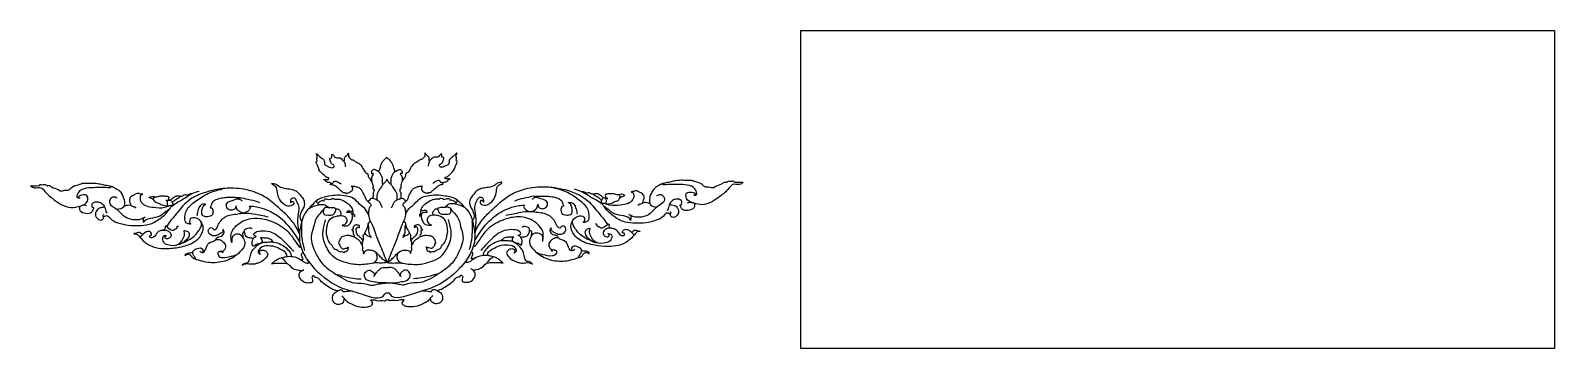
# Model space of a CAD drawing. Header units: millimetres. Extents: x 4784 to 20555, y 2992 to 6285.
import ezdxf

# ---------------------------------------------------------------- set-up
doc = ezdxf.new("R2010")
doc.units = ezdxf.units.MM
picture_1 = doc.add_image_def('image1.png', size_in_pixel=(874, 369))

msp = doc.modelspace()

# ---------------------------------------------------------------- linework, layer by layer
for p, q in [((8463.024928328283, 3829.518619715796), (8489.145357115705, 3829.640829366648)), ((8473.429644120137, 3882.645002313657), (8478.243982903847, 3882.66752716065)), ((8468.425526024359, 3672.041740105928), (8485.218537760482, 3672.120309570376)), ((8467.67761426307, 3566.897470900389), (8486.950272231894, 3566.987641885733)), ((8467.733100281417, 3496.159223939525), (8487.556700229112, 3496.251972617119))]:
    msp.add_line(p, q)
for points in [[(8275.918618337813, 4513.645495720306), (8261.58545516643, 4529.145074568107), (8247.82442554144, 4563.244375288119), (8220.302366291457, 4613.293340346954), (8204.339542101952, 4639.692811446861), (8176.81748285197, 4657.292442729431), (8141.589204760603, 4667.742249490508), (8108.012272592619, 4671.59216430056), (8105.800412255463, 4672.034174991462), (8109.462613735093, 4667.083524702732), (8115.063594868087, 4646.850493184047), (8111.754938119011, 4626.143925407494), (8092.455620969668, 4611.81908492219), (8074.810570060457, 4601.350952716508), (8057.716899808358, 4598.04521657743), (8046.688727456502, 4594.739480438351), (8041.174610213377, 4603.554768750542), (8023.529559304166, 4602.452848645498), (8009.744359397948, 4612.92100502723), (7991.547865697226, 4629.449661546572), (7957.911967984553, 4658.650290481677), (7940.818297732454, 4671.873210861941), (7912.145012336994, 4684.545183277707), (7888.985844184659, 4690.605683415317), (7892.294314530533, 4693.360471589898), (7888.985844184659, 4706.032444005665), (7876.854910518574, 4710.991024038234), (7858.106974026341, 4710.440076073737), (7852.592918917617, 4718.704392245385), (7839.91048032562, 4720.357260314922), (7832.742221111155, 4737.436888974808), (7820.059782519165, 4737.436888974808), (7815.549322223786, 4738.140581212407), (7827.622781570753, 4742.276643730027), (7855.219277830787, 4741.587287889066), (7870.052312242478, 4745.034018741775), (7869.362434009898, 4753.650821697502), (7871.08722279295, 4757.442206294643), (7860.048611862061, 4760.888937147352), (7825.897992787701, 4781.569249735461), (7769.137722186155, 4846.093212715539), (7759.425059330846, 4876.971780282263), (7741.765655375464, 4917.555024625697), (7742.648585185874, 4926.377469048181), (7747.94641258593, 4927.259725578453), (7748.829404530734, 4949.315824546644), (7750.595326285955, 4987.252347651356), (7741.765655375464, 5008.426214265321), (7757.659075441232, 4998.721537488611), (7768.254730241344, 4985.487858766857), (7801.807616396902, 4960.785014383899), (7823.881917941937, 4933.435424586169), (7830.945667097207, 4894.616669127234), (7862.732631497543, 4877.854012636486), (7876.860129808098, 4869.913824744275), (7922.774592518981, 4872.560545982997), (7924.540576408603, 4890.205434827967), (7906.881110318813, 4900.792392310996), (7888.338776553021, 4932.553192231946), (7884.806870908178, 4963.43175979867), (7901.583282918757, 4970.489715336658), (7901.583282918757, 4980.194392113368), (7904.232196618788, 5001.368258727332), (7919.242749008547, 4992.545814304845), (7936.019161019125, 4972.254204221153), (7955.444548864129, 4966.960737567664), (7988.114443074875, 4965.196248683165), (8006.656838975076, 4950.198081076916), (8032.262984030545, 4921.966258924964), (8042.858638830658, 4875.207291397764)], [(8027.32157320921, 4929.130340457468), (8032.482380593567, 4941.889450208753), (8033.519093041614, 4965.713616116587), (8044.231498377529, 4979.524715575713), (8060.472871077938, 4994.026379678216), (8072.567580389383, 5012.326100967191), (8072.567580389383, 5014.052488399582), (8074.986472544151, 5003.348881483547), (8077.751018360796, 4976.071940710932), (8095.720224429817, 4956.04583198957), (8103.371516462445, 4948.264142269949), (8117.745936874795, 4946.054523984323), (8144.283352303137, 4929.482278049916), (8191.829526467307, 4901.861868159234), (8224.448470470837, 4856.564415279354), (8247.115782720342, 4818.448239959795), (8253.197311295538, 4811.819360926867), (8270.888900869628, 4802.980815256222), (8279.181854841183, 4784.751349563579), (8281.94615212024, 4766.521883870941), (8297.97918818066, 4747.740019650908), (8302.954910856075, 4733.929814705567), (8313.269650859473, 4724.831244316571)], [(8470.75115444616, 4969.637485458363), (8453.366633072146, 4954.372776919707), (8434.401723258452, 4935.42346938921), (8417.017264018832, 4909.10496387503), (8406.481196107401, 4882.260097437469), (8401.213193218886, 4865.41628195261), (8394.364739756296, 4845.414228399295), (8386.98951085862, 4822.253960953571)], [(8470.75115444616, 4969.637485458363), (8488.277749592144, 4954.536115561483), (8507.419141501256, 4935.765095985854), (8525.049107051804, 4909.610412461856), (8535.835906355289, 4882.865309323691), (8541.261289482982, 4866.071524984266), (8548.29660624356, 4846.134429427058), (8555.888227401198, 4823.044187383079)], [(8914.540355817157, 4933.281370998874), (8909.260384889625, 4945.991631480398), (8908.000790456961, 4969.805053657168), (8897.159620951039, 4983.515310405118), (8880.783264387923, 4997.864365936862), (8868.517850512326, 5016.050113516844), (8868.501696368094, 5017.77642536884), (8866.18306585072, 5007.050653005355), (8863.67387672438, 4979.749038008924), (8845.892845547214, 4959.555664651622), (8838.314703274256, 4951.702720977318), (8823.961587996644, 4949.358695169708), (8797.580404103795, 4932.538858983272), (8750.294761055244, 4904.474759466915), (8718.101102202701, 4858.874067860356), (8695.791442810556, 4820.5474587824), (8689.772208196906, 4813.861963908425), (8672.164097149243, 4804.858261527556), (8664.042082908409, 4786.551995122709), (8661.448483318194, 4768.297461437847), (8645.591894746354, 4749.366395230214), (8640.745614689355, 4735.510236080431), (8630.516463359578, 4726.315546986517)], [(8669.841966948892, 4515.488544901761), (8684.029470036297, 4531.121563391534), (8697.47082339642, 4565.34813590153), (8724.523359807474, 4615.652439122512), (8740.23846014755, 4642.200121728745), (8767.594631309545, 4660.05651178938), (8802.723586242288, 4670.835498938448), (8836.263024024189, 4674.999431110341), (8838.470651546859, 4675.462119259208), (8834.854934597835, 4670.477417773335), (8829.443523098886, 4650.192862572955), (8832.945790393636, 4629.518161066904), (8852.378302957273, 4615.374535194292), (8870.12053373146, 4605.071969464348), (8887.244388049461, 4601.926326858371), (8898.303010011745, 4598.723928204428), (8903.734399475854, 4607.590427259137), (8921.38898877493, 4606.653663581659), (8935.075632588989, 4617.250352479324), (8953.116667790346, 4633.948553526088), (8986.477856954389, 4663.462641733317), (9003.447049406597, 4676.844932030206), (9032.000505379954, 4689.784651202312), (9055.101950352342, 4696.061590871759), (9051.767847758934, 4698.785300440156), (9054.957599141868, 4711.487676086095), (9067.041603320242, 4716.559550548991), (9085.793874364672, 4716.184054806477), (9091.23035725098, 4724.499605260528), (9103.896774402834, 4726.271073022098), (9110.90490237475, 4743.417028745083), (9123.586785735799, 4743.535700798869), (9128.090463979797, 4744.281567486688), (9115.978831258533, 4748.304475213416), (9088.389993596753, 4747.356923749191), (9073.525356834569, 4750.664708107), (9074.13457575718, 4759.287589148622), (9072.3743857587, 4763.062668575447), (9083.380261691153, 4766.612538969421), (9117.335875946039, 4787.611500193188), (9173.489898292732, 4852.66375527864), (9182.913199147553, 4883.631854279275), (9200.192084642862, 4924.378564398476), (9199.226640151897, 4933.192360832067), (9193.920789241538, 4934.025005932351), (9192.831452729826, 4956.07187696734), (9190.71062883309, 4993.990215155069), (9199.341785181427, 5015.245775741987), (9183.539869476952, 5005.392805996978), (9173.068508664703, 4992.060561028728), (9139.748240775454, 4967.044837218191), (9117.930821083468, 4939.489891223161), (9111.230615848744, 4900.606738350461), (9079.601894515326, 4883.547378889211), (9065.549312587918, 4875.475344854854), (9019.612094102366, 4877.692319630358), (9017.681080857075, 4895.319911334736), (9035.240709596135, 4906.071648397662), (9053.48503958241, 4938.004562083273), (9056.727853817283, 4968.914826532075), (9039.886133601964, 4975.815492913938), (9039.795325046805, 4985.519744824658), (9036.948399311425, 5006.667898054512), (9022.021057411075, 4997.705383205226), (9005.435252420491, 4977.257681315979), (8986.060247010313, 4971.782679261551), (8953.408293738468, 4969.712569047526), (8935.007050397518, 4954.541553235392), (8909.666197037845, 4926.071365360622), (8899.508538897793, 4879.215299307626)], [(8430.187333374517, 4690.661505910823), (8427.026494360769, 4724.349161056587), (8427.026494360769, 4753.825880463173), (8420.17810303258, 4773.827934016488), (8405.954420672308, 4801.725522300821), (8386.98951085862, 4822.253960953571), (8368.024601044926, 4832.25498773023), (8344.31846377781, 4843.835121453089), (8336.416397310633, 4845.414228399295), (8321.665939515275, 4837.518669492227), (8313.237097613011, 4823.833067899774), (8313.237097613011, 4805.410121292665), (8315.344261487779, 4800.672776278003), (8319.558713506107, 4804.883736193231), (8333.78239586638, 4798.567308408416), (8326.407166968696, 4788.566281631756), (8312.710260043517, 4750.141281471333), (8313.763873048105, 4722.770054110384), (8319.331674412002, 4707.463835296814), (8323.025750838344, 4695.336065728072), (8326.719889399086, 4685.317462964307), (8328.83078133779, 4665.807561226044), (8327.24759685016, 4645.770355698514), (8336.218996324875, 4643.66116471749), (8339.385365300135, 4630.478811746259), (8334.635811837245, 4613.605356426197), (8329.886258374347, 4607.277831835214), (8329.358488788872, 4600.423003454966), (8328.303073886716, 4562.98506299415), (8328.303073886716, 4545.057048447648)], [(8471.798616145243, 4745.758695789289), (8465.166763197718, 4731.511895587868), (8457.208465099415, 4717.927712517994), (8430.187333374517, 4690.661505910823), (8415.096006266001, 4665.57892833736), (8385.252543733353, 4622.507146639171), (8371.411422867997, 4592.627339979434), (8369.819912370891, 4574.604627851775), (8369.819912370891, 4553.40145986728), (8369.28934673746, 4528.487727815082)], [(8471.798616145243, 4745.758695789289), (8478.56348884426, 4731.574574848501), (8486.64854838508, 4718.065453836433), (8513.923632356247, 4691.05328293506), (8529.249001348868, 4666.113015958441), (8559.494188419238, 4623.322371026722), (8573.614294511195, 4593.573386560282), (8575.374377368544, 4575.566355532539), (8575.572779550683, 4554.364115812338), (8576.336444610712, 4529.456439077319)], [(8513.923632356247, 4691.05328293506), (8516.769111024272, 4724.769039839519), (8516.493291606306, 4754.244468769787), (8523.154219995358, 4774.309728377618), (8537.11623647002, 4802.339189091826), (8555.888227401198, 4823.044187383079), (8574.75872538048, 4833.22223468317), (8598.3554672326, 4845.023684387801), (8606.242411739213, 4846.676663380063), (8621.06610405284, 4838.919473049884), (8629.622635790358, 4825.313340925523), (8629.795022898308, 4806.891200865982), (8627.732279536274, 4802.134346106222), (8623.478609250593, 4806.305686217404), (8609.314653644042, 4799.856441190091), (8616.78314121778, 4789.924863710075), (8630.838998726966, 4751.629710409336), (8630.041549766898, 4724.249822484725), (8624.617215436148, 4708.892174765593), (8621.036782642113, 4696.730369950371), (8617.43655183085, 4686.677639020435), (8615.50831026527, 4667.148839388138), (8617.278917485666, 4647.127325245961), (8608.32764688619, 4644.934279467993), (8605.284766383234, 4631.722875281065), (8610.192000128489, 4614.894601171566), (8615.000553541131, 4608.611796095473), (8615.592441988474, 4601.762206259292), (8616.998124802652, 4564.335780536426), (8617.16588073469, 4546.408550869607)], [(12159.88478611866, 4710.277383157596), (12072.92332964819, 4712.050195795887), (12064.30442334776, 4714.831484310852), (12060.40535017718, 4723.380845005972), (12052.76787568867, 4723.309376537332), (12029.63868673803, 4721.571042209786), (11992.32838899153, 4715.621594708206), (11988.27084126533, 4709.98333748001), (11969.56850045034, 4712.04845819026), (11942.0493450894, 4697.976871322194), (11872.44652661055, 4668.950747089182), (11853.91284520625, 4657.036018629395), (11803.64467940807, 4662.538873343688), (11764.7620673254, 4665.16167157399), (11717.79547354295, 4701.159010790908), (11649.45470131035, 4721.425908420292), (11624.24799191014, 4731.941883491239), (11603.32061631123, 4732.343372978377), (11464.65605912052, 4729.253821864198), (11412.17014024309, 4716.218846899375), (11360.84622472882, 4706.778711453699), (11315.31515378312, 4695.610123751178)], [(4784.205914344435, 4675.768794227217), (4871.146975131043, 4678.355244577549), (4879.739479040385, 4681.217060117913), (4883.55838347441, 4689.802530915054), (4891.196192342446, 4689.802530915054), (4914.340634642205, 4688.28069702725), (4951.704969103899, 4682.680629729337), (4955.815097466235, 4677.08058660747), (4974.497295764282, 4679.320618361846), (5002.146916935497, 4665.507149649984), (5072.018291348046, 4637.133583326904), (5090.662649797072, 4625.392799763151), (5140.877123593775, 4631.365782605946), (5179.733491379695, 4634.352298203394), (5226.361194857207, 4670.787537061351), (5294.509333846676, 4691.693025363242), (5319.616539677831, 4702.444404150698), (5340.539242270985, 4703.041697599769), (5479.22663832832, 4701.249793076509), (5531.832230203414, 4688.706509765794), (5583.242231972115, 4679.747035501598), (5628.875816245332, 4669.004979873836)], [(4784.205914344435, 4675.768794227217), (4825.338824376922, 4655.980336060551), (4892.370283946773, 4655.980336060551), (4933.503193979261, 4617.925592079697), (5026.433140952089, 4534.205194003494), (5102.605254099653, 4483.972950322564), (5203.152443454434, 4450.484771751246), (5303.69957067482, 4468.751057565434), (5373.777914770581, 4517.461104717837), (5372.254441440426, 4570.737741455821), (5315.887108778428, 4579.870872274892), (5282.371378993499, 4560.082414108223), (5289.988621375458, 4552.471455641633), (5296.082390427262, 4549.427086760628), (5279.324494467597, 4549.427086760628), (5273.230725415793, 4593.570568503495), (5341.785658315799, 4649.891574122488), (5434.715605288628, 4660.546901470083), (5603.81766540902, 4659.024704941556), (5613.310186088514, 4659.8458685978), (5624.042101625731, 4668.781795390962), (5640.736247691973, 4662.824502803502), (5697.973213402984, 4630.059454012608), (5739.780033127499, 4568.056134179416), (5753.515090573688, 4529.934543425039), (5745.884489295939, 4453.691337740238), (5680.261368014806, 4430.818354276351)], [(5537.399660302867, 4355.758766148259), (5553.141222355429, 4360.405541101529), (5571.721582373444, 4367.59204068828), (5611.879230878541, 4336.450558596396), (5689.197599419662, 4293.331609427991), (5795.475071591842, 4267.481539025492), (5905.159248594791, 4265.684920172818), (6010.647862436716, 4277.662411425383), (6122.729557361163, 4335.15435976729), (6210.438537185553, 4417.940232696812), (6246.999970942801, 4464.652443746614), (6305.908041316092, 4507.333322919992), (6384.78766090198, 4551.994994081921), (6455.494183772069, 4595.3243473986), (6530.993194974792, 4621.971236176712)], [(5822.281535882033, 4474.969418795667), (5820.709528672232, 4491.421711681174), (5812.266706530187, 4518.537180627256), (5820.709528672232, 4558.90910213258), (5862.320811442958, 4587.229698733856), (5896.09228641435, 4601.088715120695), (5932.879019502529, 4592.050233530685), (5946.146391327122, 4590.242542047894), (5935.894339753715, 4586.024571078662), (5920.214724155056, 4567.947583722591), (5919.008633335223, 4537.216731810924), (5931.069852205575, 4508.293571382048), (5983.53620089242, 4467.921649876724), (6057.109729203177, 4454.665197317481), (6171.691463807547, 4454.062633489884), (6222.348707331832, 4470.934493190762), (6260.340594048567, 4476.977542219372)], [(7567.681446667226, 4178.845909909684), (7533.760378132269, 4247.844277864835), (7445.728734373646, 4361.728454463995), (7337.310732154408, 4462.650183427177), (7200.166630300519, 4567.275465404062), (7037.076321825196, 4631.161712582325), (6840.626675847336, 4651.531242069661), (6669.196501929175, 4628.384053866062), (6393.947016933802, 4501.153683216406), (6279.691052983624, 4369.200183068482), (6198.079632409383, 4262.451252833693), (6192.563154059091, 4257.340097760363), (6188.203618218991, 4260.970034707017), (6177.304871820343, 4247.902227852588), (6177.668109517152, 4237.738375390694), (6151.147718914151, 4215.595701993574), (6134.07293751937, 4213.417754331211), (6100.683154161299, 4195.540025965151), (6056.939046009007, 4143.462231109806), (6025.294369382478, 4140.672363489153), (6015.987071346535, 4150.901926450304), (6022.502173758257, 4162.061445285002), (6033.670894120747, 4163.921357032104), (6030.878698496526, 4191.820178294904), (5996.441826245777, 4202.049741256051), (5965.727922916922, 4189.960266547801), (5945.25196665289, 4176.010855916404), (5927.568143878678, 4183.450527080851), (5917.330196813855, 4191.820178294904), (5898.71566287637, 4191.820178294904), (5859.625172674852, 4181.590615333753), (5854.040843560804, 4180.660659460202), (5872.655315363889, 4177.870767663502), (5894.062044925602, 4168.571160575902), (5922.914525927903, 4137.882471692457), (5972.242963194243, 4088.594568633809), (6082.999331387087, 4036.516773778465), (6187.240597168216, 4027.217166690865), (6326.849508497762, 4041.166577322263), (6478.557789218677, 4096.03423979826), (6558.600191948266, 4184.380507130452), (6569.768912310763, 4256.917403732048), (6548.36218274905, 4307.135286840294), (6501.551804138355, 4340.964347692512), (6436.343802777235, 4333.518124818973), (6430.754502911259, 4305.594813219257), (6436.343802777235, 4285.117700317031), (6443.796140464125, 4282.325390915503), (6415.849827537473, 4283.256144598647), (6381.382757968786, 4330.725791241395), (6398.1505332979, 4418.21886165336), (6493.167885406598, 4516.881242199583), (6619.857750352596, 4595.997287702772), (6726.053702193232, 4633.228377894407), (6771.701484063429, 4646.2253247513)], [(6207.337884402141, 4466.274293181909), (6146.965949589721, 4475.755003811541), (6111.385307321376, 4492.024299684821), (6072.789344801837, 4509.498699037245), (6058.315882157411, 4532.998760841692), (6037.208702533491, 4543.242394262947), (6019.719919637879, 4550.473184370167), (6011.880111838553, 4552.883439680558), (6026.956650960092, 4562.524509274215), (6093.293447948643, 4561.319357442972), (6115.606718392395, 4569.152735553835), (6157.821077640234, 4572.76811851942), (6193.401719908579, 4569.755299381432), (6212.096655758432, 4563.729636929409), (6212.699670101145, 4543.844958090544), (6209.684349849958, 4526.973122565716)], [(6227.111884540387, 4527.157757532098), (6253.554652966712, 4548.266781498962), (6295.200296060102, 4572.098756270396), (6328.895345720674, 4570.963884211535), (6359.940238993229, 4572.855321525603), (6369.026587106171, 4581.555870312608), (6398.935663564218, 4582.312435567819), (6414.836726161069, 4582.312435567819), (6426.19464576865, 4591.391291158474), (6454.105888357009, 4594.637688795286)], [(7567.681446667226, 4178.845909909689), (7553.94598034957, 4261.710909706886), (7558.514598442453, 4386.788282376016), (7562.169530197396, 4467.129956823348), (7538.412691260659, 4518.256472530553), (7514.655852323922, 4549.297575669934), (7481.761715067027, 4540.167829497626), (7474.451913691541, 4505.474837559741), (7474.451913691541, 4499.084020074333), (7489.985264914852, 4515.517543843649), (7507.346050948436, 4505.474837559741), (7509.173485758707, 4494.519146988179), (7465.314677505776, 4465.304012424098), (7406.836328636273, 4485.389424991918), (7351.099100914973, 4558.427297666196), (7337.39368157713, 4625.44963765268), (7330.083880201644, 4653.751812105162), (7285.311385610774, 4693.922637240801), (7281.65645385583, 4697.574526039309), (7315.464277450665, 4697.574526039309), (7359.323085703596, 4670.185335874477), (7422.370052665981, 4650.099923306658), (7481.762212142217, 4640.970177134346), (7532.930759636234, 4622.71070896578), (7573.134698268615, 4582.539883830137), (7615.166009576875, 4517.71874886447), (7611.511139956332, 4456.549526873358), (7589.581735829866, 4415.465741626114), (7574.048384606554, 4337.862971689636), (7591.306077409671, 4306.888599287393)], [(8281.448042025508, 4376.323992946738), (8258.115870323832, 4422.404001549014), (8188.652035434614, 4487.561352818258), (8126.276306385102, 4545.636379092837), (8053.977216733118, 4569.716255063442), (7958.996026844667, 4578.215054727461), (7871.102942795907, 4568.299804570139), (7747.101757565331, 4525.363457094474), (7686.811134678916, 4464.897927340957), (7625.853064077979, 4394.074725746399), (7587.577031579123, 4292.089299010524), (7569.269317304112, 4100.784833287384), (7618.973543415872, 3958.889513505066), (7724.062446668751, 3818.413134349026), (8010.97083030067, 3618.02328550219), (8208.367590923153, 3557.008306699172), (8447.760929724827, 3552.682994075531), (8453.451446526837, 3561.211675335235), (8467.67761426307, 3566.897470900389)], [(7891.186772263166, 4703.228387899315), (7912.527635966304, 4704.253739604774), (7922.525806385216, 4720.600930705645), (7946.15787944867, 4723.325474643814), (7997.966535521635, 4695.171982888322)], [(8665.597729446168, 4378.121314099327), (8688.497700040525, 4424.417629026972), (8757.348803781204, 4490.222114403204), (8819.178382693568, 4548.878260055394), (8891.248987026509, 4573.633598517024), (8986.146493757453, 4583.020783643885), (9074.12850882149, 4573.928400317384), (9198.526029126408, 4532.154235871809), (9259.37980028498, 4472.25550439788), (9320.99790869499, 4402.005799975268), (9360.226563035594, 4300.382994419737), (9380.323549040302, 4109.2582127688), (9331.949241163355, 3966.904012946944), (9228.179403554837, 3825.45044639457), (8943.158667567228, 3622.384712760803), (8746.34147794618, 3559.525325138465), (8506.999092462074, 3552.96015166908), (8501.229020252575, 3561.435212270676), (8486.950272231896, 3566.987641885732)], [(9052.783005519312, 4708.663148226247), (9031.43348169264, 4709.488764414455), (9021.282785130277, 4725.741685010853), (8997.626252577873, 4728.244979748689), (8946.083302380972, 4699.607936830237)], [(9381.180917427864, 4187.330729930994), (9394.14039843344, 4270.32062737893), (9388.401606958603, 4395.349774770646), (9383.99506248258, 4475.653731988926), (9407.272460568112, 4527.000306782117), (9430.737801780138, 4558.262348336995), (9463.715927765092, 4549.440798724442), (9471.350038219427, 4514.817724867225), (9471.409838346262, 4508.427187168672), (9455.723395475366, 4524.714642886543), (9438.457341051726, 4514.509928003281), (9436.732500781116, 4503.537617402206), (9480.862760634463, 4474.734157293376), (9539.15060622404, 4495.365883858267), (9594.201964163698, 4568.922103091176), (9607.27964236557, 4636.06975315682), (9614.324294750004, 4664.439087792484), (9658.718942970032, 4705.027099241526), (9662.339543277443, 4708.713028072085), (9628.533199772544, 4708.396681666706), (9584.932597636049, 4680.598295156197), (9522.076333965448, 4659.923819139919), (9462.772203466076, 4650.238728632594), (9411.77675351426, 4631.501265766504), (9371.950461243581, 4590.956003187441), (9330.527534059845, 4525.744410873957), (9334.754616023685, 4464.612066169929), (9357.067489090576, 4423.735277266147), (9373.326304539387, 4346.28125334071), (9356.359200519017, 4315.146753380674)], [(9381.180917427864, 4187.330729930988), (9414.45486971618, 4256.643483231824), (9501.41702301958, 4371.346403313877), (9608.885934431892, 4473.278202385515), (9745.045032995742, 4579.182188053348), (9907.530405370559, 4644.591706178124), (10103.7808492153, 4666.798561585989), (10275.42011076337, 4645.256492359083), (10551.84806488752, 4520.607254958272), (10667.33374142863, 4389.728647029727), (10749.94045967476, 4283.748044205334), (10755.50452259216, 4278.688731660724), (10759.82990154527, 4282.359302718449), (10770.850448822, 4269.394049663912), (10770.58233217924, 4259.227243284452), (10797.30875505024, 4237.333695754926), (10814.40316840093, 4235.315615504913), (10847.95877536509, 4217.751104538305), (10892.18827051493, 4166.084911783033), (10923.85766708901, 4163.59127171832), (10933.06883763836, 4173.907477038925), (10926.44959865831, 4185.00554423021), (10915.26396369961, 4186.760866654487), (10917.79498236588, 4214.684593640126), (10952.1346269696, 4225.23594129248), (10982.96030923379, 4213.434391844955), (11003.565896429, 4199.677189432015), (11021.17933055866, 4207.282005873262), (11031.33851295084, 4215.747089137439), (11049.95223195316, 4215.921268965442), (11089.13673080984, 4206.057931197647), (11094.72951722336, 4205.180269694807), (11076.1419659149, 4202.216320791602), (11054.82319176831, 4192.716813888685), (11026.25913396644, 4161.759490243633), (10977.39405280585, 4112.012169167751), (10867.12983556563, 4058.900285293558), (10762.98015165499, 4048.625679464182), (10623.24682497661, 4061.268131559302), (10471.0317785407, 4114.713827956578), (10390.16620675775, 4202.307255144207), (10378.31923345412, 4274.736468219246), (10399.25512730388, 4325.152459760754), (10445.74691145261, 4359.418053444317), (10511.0217338005, 4352.582320561479), (10516.87207284753, 4324.712531600645), (10511.47462602135, 4304.184015006382), (10504.04874277834, 4301.3220948722), (10531.9851229852, 4302.514306913171), (10566.00650085178, 4350.304390456727), (10548.4207698673, 4437.636731117804), (10452.48437441592, 4535.40569636032), (10325.05975160717, 4613.332816403001), (10218.520070394, 4649.5685803827), (10172.75267199229, 4662.137823033263)], [(11409.71841091846, 4383.233584040434), (11393.93405724338, 4387.732858690963), (11375.28726518482, 4394.745183600318), (11335.42277168929, 4363.229301910564), (11258.51126053352, 4319.388757399984), (11152.48032529218, 4292.545359646163), (11042.81776152205, 4289.722483191696), (10937.22169019599, 4300.71237252224), (10824.60693876889, 4357.153033594723), (10736.12715522607, 4439.114572152468), (10699.13022683245, 4485.48262569135), (10639.82536210695, 4527.610422002188), (10560.53128785616, 4571.532045898623), (10489.42241926517, 4614.197887539563), (10413.67737323179, 4640.137150743127)], [(10718.43256812075, 4548.171299731896), (10691.79343608767, 4569.031969409692), (10649.92661577966, 4592.473214416424), (10616.24366049125, 4591.023100884045), (10585.1824278007, 4592.623962264945), (10576.01506475009, 4601.239107413051), (10546.10021836795, 4601.715774478904), (10530.19985191182, 4601.566985131961), (10518.75747692424, 4610.539164983697), (10490.81707909994, 4613.524249549049)], [(10694.32308666006, 4525.001404434269), (10668.89470594076, 4548.011091663129), (10647.5491313824, 4563.321735859403), (10623.21736243297, 4574.064797801931), (10614.42862983315, 4582.683486024195), (10607.01522085846, 4589.48515801616)], [(11123.73352997882, 4499.773322379178), (11125.15152105055, 4516.239604569723), (11133.34024883354, 4543.432887548875), (11124.52002836313, 4583.724040456276), (11082.64556596278, 4611.654032299435), (11048.74588796809, 4625.196435661122), (11012.04534022179, 4615.814129128347), (10998.79546415833, 4613.882371397169), (11009.08653527974, 4609.760515536626), (11024.93461433222, 4591.831036806345), (11026.42820693064, 4561.112815903557), (11014.63815575308, 4532.078062536884), (10962.55187196822, 4491.216970627279), (10889.10560788499, 4477.272656561516), (10774.53452792012, 4475.597955454396), (10723.72162886015, 4491.99506679651), (10685.67485942009, 4497.682353762569)], [(10738.77540102463, 4487.475530009511), (10799.05597992316, 4497.520737558199), (10834.48282951084, 4514.122256185485), (10872.91359095196, 4531.957040473319), (10887.16652528927, 4555.591504472076), (10908.17692917353, 4566.032193432393), (10925.59728650416, 4573.426312934902), (10933.41419785108, 4575.909821337573), (10918.2481054027, 4585.409394730113), (10851.92548944754, 4583.583569300058), (10829.5398974196, 4591.207814841905), (10787.29355645149, 4594.428031527179), (10751.74266342306, 4591.082409273137), (10733.10492932822, 4584.882078457267), (10732.68800620699, 4564.992627636962), (10735.86106750768, 4548.149745693064)], [(10888.32807439879, 4556.622364585971), (10886.55748499504, 4567.786733882114), (10878.51881051972, 4578.663015188235), (10861.61149712134, 4583.069907966116)], [(11265.06193947497, 4574.362517435145), (11303.09906573921, 4586.917907598934), (11332.25100932085, 4570.416454064135), (11343.31861913541, 4529.346891126371), (11266.16061040268, 4456.953101207884), (11198.10174896622, 4390.744196485692), (11106.8811094569, 4353.292252665337), (11018.31298553295, 4358.563206126624), (10975.39804907063, 4377.985716320321)], [(12159.88478611866, 4710.277383157596), (12118.93884133099, 4690.104902650735), (12051.91031636556, 4689.477676197582), (12011.13529278022, 4651.039709565566), (11918.99280234368, 4566.453413071614), (11843.29405688439, 4515.510611200546), (11743.06462486073, 4481.08305904553), (11642.35097834193, 4498.407706072358), (11571.81991282127, 4546.459883976308), (11572.84479956383, 4599.748443726633), (11629.12420400359, 4609.408614837529), (11662.8236309525, 4589.93463622643), (11655.27793927387, 4582.252734939853), (11649.21292375823, 4579.151478753174), (11665.97008606543, 4579.308285657165), (11671.6505291586, 4623.506855406703), (11602.57159091531, 4679.183913429176), (11509.54600839184, 4688.96921063605), (11340.46559496678, 4685.864759759696), (11330.96580607655, 4686.59706409666), (11320.15074516584, 4695.43217905055), (11303.51307351086, 4689.318936886646), (11246.5852025641, 4656.019745071493), (11205.36039028969, 4593.627945139496), (11191.98264532441, 4555.379501715766), (11200.32633509805, 4479.211034946926), (11266.16061040268, 4456.953101207885)], [(5294.119243550961, 4465.600824706532), (5291.202044054378, 4430.687731087437), (5339.750756747126, 4395.953011290203), (5406.280543179098, 4396.55190035846), (5438.646351640928, 4445.060706084889), (5439.245762188504, 4449.851721926756), (5433.851440066734, 4448.055078898033), (5423.662206370762, 4458.235951297924), (5429.056528492532, 4497.761662760975), (5470.412811689581, 4511.53577286622), (5518.961586516722, 4496.563908800512), (5553.125502352472, 4452.846094739896), (5572.305272918056, 4399.5462731716), (5578.898291866179, 4392.359773584853)], [(5362.52674206056, 4469.015688590025), (5350.539400990667, 4475.603299108516), (5309.115321443986, 4470.592628901842)], [(5551.641234047636, 4456.57294332153), (5523.756498090916, 4450.450586818963), (5499.182467537961, 4446.258460045356), (5463.220444328283, 4410.326010463701), (5463.23616433124, 4353.219041514778), (5480.018416975334, 4334.653939743719), (5520.17600334603, 4322.676448491151), (5539.955122324791, 4343.038193290937), (5535.759559163766, 4372.383032354097), (5547.147551820482, 4377.772913088171)], [(5680.261368014806, 4548.232910855309), (5642.108423760452, 4560.431830534169), (5613.112163758764, 4543.658318997743), (5602.429334396787, 4502.486992279635), (5680.261368014806, 4430.81835427635), (5748.936779514559, 4365.249188200523), (5840.503870578759, 4328.652453339986), (5929.018795693148, 4334.751925267443), (5971.750113141032, 4354.57514859155)], [(5753.598010257764, 4467.667719593535), (5771.861514579301, 4472.139620845956), (5792.96869420322, 4476.960131466738), (5823.121772446306, 4474.549876156347), (5838.801388044965, 4464.908830738739), (5857.496323894818, 4461.895987424701), (5878.603503518738, 4448.036971037862)], [(5951.160316882115, 4344.010185534423), (5949.691593733354, 4329.412596650342), (5954.591760979529, 4298.1524343374), (5955.345637643128, 4295.139421791024), (5961.376650951897, 4309.82791839472), (5964.392157606278, 4314.724100046649), (6049.203313328071, 4345.607623703272), (6141.553173551431, 4376.114532879623), (6162.661720132128, 4393.439427549416), (6227.055600621326, 4440.401460616255)], [(6057.144737940609, 4534.018706983259), (6058.8107826458, 4545.199155259499), (6066.747333704436, 4556.150179853743), (6083.612670752889, 4560.715084732155)], [(6207.337884402141, 4466.274293181909), (6203.010059107888, 4484.515122381534), (6203.305880981738, 4520.722961329266), (6203.305880981738, 4520.870749512469), (6197.241625769479, 4521.609666252425), (6188.515035826997, 4524.122065366842), (6185.704759092652, 4524.122065366842), (6195.170934786947, 4527.077804854816), (6209.684349849959, 4526.973122565716)], [(6209.684349849919, 4526.973122565724), (6233.035513295341, 4525.895499389208), (6246.643133089092, 4516.732704558886), (6251.81992267981, 4502.98850022538), (6258.919523383338, 4483.923969648728), (6260.340594048567, 4476.977542219372)], [(6251.437115733352, 4504.214473725831), (6276.649077075243, 4527.461091924419), (6297.85045244811, 4542.970800536448), (6322.080631236764, 4553.941069265129), (6330.788332321936, 4562.641618052134), (6338.137772168549, 4569.512360985265)], [(6947.694422467204, 4553.09076942407), (6884.772234351847, 4554.253520513241), (6825.115258066886, 4554.832246757222), (6778.77977266808, 4549.623783089522), (6716.805991045978, 4536.313272886302), (6668.153700310031, 4506.219967544108), (6647.302762947766, 4458.186390398929), (6644.985957610625, 4451.241796351373), (6654.253054690387, 4448.348189307508), (6672.787248849912, 4414.20384860953), (6664.67852337152, 4373.693615931938), (6614.288706300715, 4356.33209454898), (6566.215570298256, 4367.9064501963), (6563.319610227627, 4444.297178127774), (6588.224941396285, 4479.598947137667), (6594.596078405426, 4483.071256249466), (6568.532375635397, 4484.80741080537), (6526.251221908584, 4446.612034751608), (6509.454616218318, 4387.582852379139), (6507.137810881177, 4365.591569396416)], [(7569.810388936522, 4096.965103868893), (7529.90214262365, 4161.975789545912), (7370.226740719765, 4341.746636263102), (7256.026138519133, 4413.523437906439), (7154.719169732845, 4449.411838728105), (7123.406104394009, 4455.853353386778), (7050.649270624279, 4462.2948438694), (7046.502980041703, 4461.940858170328), (7057.676484752919, 4456.538792707917), (7055.874276508657, 4442.493403164804), (7040.375596280013, 4418.004009112203), (7016.226502882113, 4402.878216147026), (6997.483909948198, 4394.955169073051), (6956.394431860645, 4403.95861956909), (6910.979653986869, 4464.461815605842), (6909.898391174713, 4469.503754652917), (6904.852270225179, 4445.014360600315), (6894.760152594914, 4434.930506682216), (6861.23976273006, 4424.126351581341), (6823.394135213377, 4442.853529580141), (6812.941513799866, 4487.510655644994), (6910.167308853772, 4537.382603678248), (6938.767648464753, 4551.210094498114), (7008.88457802232, 4542.913600006195), (7107.601785056475, 4521.711447415728), (7152.808785499852, 4505.118458431887)], [(6918.255820003316, 4541.491639426749), (6945.008365370297, 4537.470725374267), (6974.547307213237, 4520.687906059244)], [(7666.277574919936, 4443.080177517087), (7711.036404850041, 4464.989796324462), (7765.420283225772, 4480.133503741421), (7804.647966180382, 4483.696714794798), (7832.285657546985, 4479.242688890055), (7867.947198802882, 4449.846113083553)], [(7821.022478807182, 4439.331049040321), (7788.616607748736, 4399.098992102176), (7744.039650111663, 4345.650681245279), (7712.835817046347, 4247.662062988868), (7689.655833870333, 4149.67346890851), (7736.799128591105, 3977.407157693331), (7805.260300682959, 3870.239498302151), (7942.182707001055, 3763.071838910968), (8140.072690483146, 3672.041740105928), (8265.703350328644, 3659.203702414452), (8308.531970245429, 3646.365688899026), (8357.071114240716, 3654.924372634661), (8408.465458140861, 3663.483056370293), (8468.425526024359, 3672.041740105928)], [(8220.19296961814, 4068.707523145808), (8210.996745884288, 4068.613064721543), (8205.021094325064, 4083.811289127396), (8195.24275540997, 4100.095114805699), (8165.90780079909, 4125.063629783323), (8147.437605070583, 4139.176277092782), (8127.880927240403, 4148.403767028329), (8100.17569578204, 4157.088456327656), (8060.519099070829, 4160.888036605167), (8002.935609816348, 4144.061410290644), (7981.206029917208, 4107.694227008626), (7979.033065713855, 4070.784243090384), (7985.008655138678, 4069.155865357763), (7983.922235171405, 4055.043218048308), (7995.330235104615, 4039.844993642451), (8018.689600290665, 4022.475590867754), (8045.308411781749, 4030.074703070681), (8068.667714833406, 4039.302193006228), (8069.210955884242, 4042.558948471469), (8070.503599921947, 4033.009602805028), (8066.421866979974, 4012.617710473027), (8050.775244747208, 3994.265019462247), (8035.468746214799, 3993.245418801635), (8031.046889572463, 3982.709617836786), (8026.284847095361, 3981.350174465351), (8027.305280330853, 3983.389351610527), (8020.842557217526, 3989.506907222105), (7985.12739397525, 3991.885975430199), (7959.616563087911, 4008.199465119753), (7925.942266316626, 4023.493378324743), (7909.955458249096, 4052.042003413499), (7886.569623809046, 4076.608132243375), (7861.320627279281, 4127.934535517845), (7847.390157148096, 4198.399617309071), (7856.096677679685, 4268.864699100301), (7874.380470211065, 4318.451248883481), (7938.808933401786, 4360.208337075623), (7985.82429339493, 4368.037798666664), (8018.909183256888, 4365.427970077635), (8049.382129386249, 4344.549438069589), (8057.218022718436, 4308.01198287946), (8045.028869120455, 4286.26349994972), (8031.969026188672, 4272.344454434973), (8014.555922991094, 4268.864699100301), (8010.2026627253, 4268.864699100301), (8023.262505657083, 4261.905188430952), (8045.028869120455, 4261.035261685305), (8075.501815249816, 4268.864699100301), (8099.880122445786, 4299.312594542775), (8116.422598443969, 4343.679487147896), (8120.307986684966, 4427.115695776436), (8100.648041483568, 4463.129280176156), (8057.505394314016, 4498.59721116595), (8037.845449112618, 4511.147408826477), (7984.87282934237, 4533.519488745827), (7938.453524639255, 4534.065142155749), (7928.62355203856, 4535.156473151637), (7923.162435437815, 4542.79571759473), (7901.864192536836, 4538.430417787215), (7887.665363936183, 4532.973811159856), (7856.412444695627, 4535.84865759025), (7826.679954199666, 4533.22736955433), (7817.935096743866, 4518.37333954799), (7810.064718820206, 4523.615939795876), (7790.826044844325, 4516.625798073343), (7775.085288997005, 4511.383197825457), (7768.963932272025, 4505.266851016295), (7761.093554348365, 4498.276709293761), (7747.976237097471, 4506.140597577571), (7747.101757565331, 4525.363457094474)], [(7763.827058241696, 4499.646908808423), (7759.179504185828, 4485.478344497533), (7765.420283225772, 4480.133503741421)], [(7867.947198802883, 4449.846113083553), (7888.468885984614, 4448.093301230379), (7926.805064581749, 4447.20251055506), (7945.527401701576, 4433.840408664785), (7939.286622661632, 4413.351884667765), (7931.262772772337, 4391.972569995429), (7904.516585763209, 4375.047257051781), (7860.831194618011, 4374.156442200412), (7829.627361552702, 4376.828862578466), (7814.471228265982, 4401.77141248023), (7815.362732623464, 4425.82317170667), (7826.952724211471, 4446.311695703691), (7867.947198802883, 4449.846113083553)], [(7990.962001972599, 4368.248459534136), (7999.911217942899, 4382.173703334578), (7994.562005394837, 4405.334647709653), (7970.490455726947, 4432.058803138101), (7956.225826797701, 4434.731223516155), (7949.093543400282, 4433.840408664786), (7945.527401701576, 4433.840408664786)], [(8114.841935994768, 4338.150889491161), (8109.554137704887, 4388.380541092491), (8081.024879846402, 4400.851803955349), (8056.953330178512, 4400.851803955349), (8061.4110383691, 4408.869065089511), (8078.350304639571, 4418.667931750362), (8102.421854307468, 4412.432276142885), (8122.912573854966, 4415.988409631686)], [(8426.054525956533, 4448.975799521133), (8412.791689943071, 4477.070011606218), (8398.467722662746, 4506.224367584895), (8369.289346737462, 4528.487727815082), (8328.303073886716, 4545.057048447648), (8305.627497762136, 4544.390103803453), (8291.834096115243, 4528.487727815082), (8275.918618337811, 4513.645495720306)], [(8275.918618337813, 4513.645495720306), (8283.282476640466, 4505.953063970977), (8300.26815730703, 4493.64025092862), (8309.260620343019, 4479.996328843423), (8307.595356314247, 4472.009626234296), (8295.605467733993, 4457.034570930213), (8286.613004698003, 4431.077811626608), (8281.28417223283, 4393.141022585365), (8281.950252990573, 4370.8448312816), (8325.55275684745, 4259.463383377541), (8352.904816381648, 4184.307108647841), (8407.608935450044, 4047.659345203312), (8473.429644120137, 3882.645002313657)], [(8669.841966948892, 4515.488544901761), (8662.550410617947, 4507.727544863604), (8645.680686971511, 4495.256332540201), (8636.816286463676, 4481.528863547073), (8638.556210723493, 4473.558092792482), (8650.685698908233, 4458.695884817101), (8659.920650722714, 4432.824406119833), (8665.604231835337, 4394.939140858284), (8665.146810053, 4372.637693023156), (8622.588433044408, 4260.853124203536), (8595.9408229047, 4185.444201217922), (8542.51773855489, 4048.290543023929), (8478.243982903847, 3882.66752716065)], [(9125.413566134985, 4445.433903654736), (9158.19447769121, 4405.506836118115), (9203.269610049869, 4352.477980497028), (9235.388975657153, 4254.785632491903), (9259.484842429129, 4157.018227931933), (9213.955541122745, 3984.318329439298), (9146.500154937741, 3876.514757243352), (9010.586531725752, 3768.070579913666), (8813.556998175598, 3675.192771153952), (8688.051966403706, 3661.179744895535), (8645.34534930161, 3647.941537664431), (8596.728245051689, 3656.045656458859), (8545.256065896163, 3664.123058590377), (8485.218537760476, 3672.120309570377)], [(8520.317759178797, 4449.416828912877), (8533.31713152474, 4477.6339139929), (8547.367668708363, 4506.921025766355), (8576.33644461071, 4529.456439077319), (8617.16588073469, 4546.408550869607), (8639.846704864907, 4545.953815216471), (8653.788304280046, 4530.181202978294), (8669.841966948894, 4515.488544901761)], [(8729.728547497676, 4071.091487267367), (8738.92525249128, 4071.083083839221), (8744.75842968663, 4086.336558212477), (8754.383969575023, 4102.711168819045), (8783.484004646949, 4127.953083584427), (8801.821336963385, 4142.237942276313), (8821.290815187072, 4151.64802388921), (8848.913569390783, 4160.591576236502), (8888.532876541227, 4164.762064687486), (8946.271294846129, 4148.474994984879), (8968.340218268531, 4112.312731761497), (8970.85846126571, 4075.424696594507), (8964.898370497598, 4073.740475394656), (8966.1167976979, 4059.638611773703), (8954.851509954111, 4044.334305856199), (8931.65569632225, 4026.747085365148), (8904.966943813288, 4034.096787466993), (8881.522319995733, 4043.105295868672), (8880.948628631048, 4046.356825542192), (8879.7453962763, 4036.795802418808), (8884.017761439485, 4016.44299640583), (8899.835428383425, 3998.237517365645), (8915.150797407265, 3997.361187237569), (8919.671046009325, 3986.867223700762), (8924.445600583562, 3985.5523992062), (8923.406131043499, 3987.581938684206), (8929.811328059845, 3993.759699434031), (8965.502666304124, 3996.472857242499), (8990.859731832035, 4013.024342560342), (9024.38944622757, 4028.632683174138), (9040.108419342232, 4057.32965010214), (9063.263359898632, 4082.113529257209), (9088.030979864274, 4133.673945276586), (9101.301484599715, 4204.266292269633), (9091.93598970873, 4274.646820521832), (9073.189006606157, 4324.060114414084), (9008.372634835872, 4365.212504793511), (8961.286071351546, 4372.601691712717), (8928.22705060544, 4369.682395607395), (8897.950803066644, 4348.519636345343), (8890.45714088712, 4311.91045876344), (8902.849265650473, 4290.276984261413), (8916.038780054912, 4276.480751615522), (8933.48368166536, 4273.164086428857), (8937.836751347557, 4273.204820735013), (8924.842601669268, 4266.123411249757), (8903.085331200999, 4265.049850476896), (8872.54045758791, 4272.593803817066), (8847.878310760545, 4302.812253686016), (8830.921409308385, 4347.022412752985), (8826.25546227513, 4430.418612248954), (8845.577560633928, 4466.614581936899), (8888.386438685186, 4502.484654329993), (8907.928088534252, 4515.218264494308), (8960.68904926988, 4538.085040119538), (9007.101215973122, 4539.065024137157), (9016.920546425259, 4540.248288327753), (9022.309942039403, 4547.938299062631), (9043.64809947625, 4543.77248218249), (9057.897364992608, 4538.448975653822), (9089.12201549641, 4541.616135891413), (9118.877732222401, 4539.27317533218), (9127.761198891221, 4524.501622966383), (9135.58217621961, 4529.817638358498), (9154.885416056502, 4523.007822689128), (9170.674538815238, 4517.912741285101), (9176.852859401355, 4511.853940976497), (9184.788300884451, 4504.937749941636), (9197.831459927762, 4512.924035246568), (9198.526029126408, 4532.154235871809)], [(8832.553734724532, 4341.50884770266), (8837.371292861273, 4391.785779235367), (8865.78260568158, 4404.52344994775), (8889.853101508832, 4404.748692137268), (8885.32056939695, 4412.723890633892), (8868.290354810957, 4422.363824283771), (8844.278207230549, 4415.903199480719), (8823.755109321417, 4419.267441620714)], [(8956.146616505375, 4372.764268815407), (8947.067491102618, 4386.605163414597), (8952.199747986755, 4409.815147440978), (8976.020180674543, 4436.763375088527), (8990.259178746139, 4439.569155386976), (8997.399485424161, 4438.745117703166), (9000.965470998932, 4438.778486787227)], [(9078.392508973495, 4455.509423587924), (9057.888121623859, 4453.564663038766), (9019.56195666807, 4452.31519225466), (9000.965470998932, 4438.778486787226), (9007.397691939463, 4418.349255955547), (9015.621240969629, 4397.045957988959), (9042.5246305012, 4380.371655320478), (9086.216444649872, 4379.889652201802), (9117.393905267483, 4382.853935940244), (9132.315982717377, 4407.937212767368), (9131.199460383026, 4431.979577039273), (9119.418261080333, 4452.358754244861), (9078.392508973495, 4455.509423587924)], [(9280.11661403917, 4450.630846271645), (9235.154731048286, 4472.12068877713), (9180.631530945404, 4486.754852643161), (9141.372223698072, 4489.950846613426), (9113.777419485952, 4485.238404430174), (9078.392508973495, 4455.509423587924)], [(9182.04209543823, 4506.282311540068), (9186.82202404872, 4492.157855592575), (9180.631530945404, 4486.754852643161)], [(9379.818243049604, 4105.433587663296), (9419.116424521686, 4170.814856456066), (9577.102685006988, 4352.071946801389), (9690.626658015943, 4424.914203420718), (9791.593376860164, 4461.748982149995), (9822.844796818175, 4468.483217267662), (9895.538171045448, 4475.605225642247), (9899.687592418748, 4475.29005309092), (9888.565125059216, 4469.783671463399), (9890.498679855596, 4455.755760434921), (9906.22583360062, 4431.41246269255), (9930.515404760707, 4416.513299708507), (9949.331314651314, 4408.765977602681), (9990.334746817713, 4418.153516200073), (10035.18139623797, 4479.079018379068), (10036.21543330501, 4484.130854279742), (10041.49048537884, 4459.689749899635), (10051.67651777084, 4449.700771362576), (10085.29653671795, 4439.210746094167), (10122.96527351114, 4458.291233151239), (10132.99957186741, 4503.044211368155), (10035.31137175732, 4552.004215287136), (10006.58289772416, 4565.563481785104), (9936.546669769992, 4556.611252711467), (9838.032177207639, 4534.486312162937), (9792.982419741793, 4517.471038883505)], [(10027.18476566916, 4556.037385366191), (10000.47101599325, 4551.766318557694), (9971.090407467385, 4534.707832340817)], [(9997.638916689066, 4567.360544808997), (10060.54747001296, 4569.112020191434), (10120.19641929031, 4570.248943072464), (10166.57861275563, 4565.474277611293), (10228.67423023844, 4552.744250908911), (10277.60597993389, 4523.107512019237), (10298.90546401087, 4475.27114405195), (10301.28714984164, 4468.348532835143), (10292.04753451685, 4465.368338435466), (10273.83364703686, 4431.05206448696), (10282.32107967484, 4390.619480254782), (10332.87114584909, 4373.730226306204), (10380.83387372788, 4385.753904952378), (10383.01490406046, 4462.168386598985), (10357.78033769071, 4497.235566068953), (10351.37698853259, 4500.648107191987), (10377.42330470938, 4502.628068894901), (10420.06000897831, 4464.829998025566), (10437.40822690462, 4405.960569040245), (10439.93070754119, 4383.991927624934)], [(10735.86106750772, 4548.149745693072), (10712.52100989522, 4546.85366829937), (10698.99972389638, 4537.563945456807), (10693.95176814608, 4523.771902607006), (10687.030868794, 4504.641774316377), (10685.67485942009, 4497.682353762569)], [(10996.08580234019, 4367.613878535252), (10997.69105367792, 4353.030671855681), (10993.08360840007, 4321.726026275776), (10992.35795808742, 4318.706091466497), (10986.18976568323, 4333.337511646104), (10983.1285765187, 4338.205262261147), (10898.03215062774, 4368.293839311232), (10805.4008743312, 4397.935277239307), (10784.13113945071, 4415.061896642518), (10719.30064518263, 4461.419327623799)], [(10738.77540102463, 4487.475530009511), (10742.932353849, 4505.756056940741), (10742.29774110851, 4541.959542664019), (10742.29635822563, 4542.107324377128), (10748.35343375958, 4542.902953187563), (10757.05613264725, 4545.496898716086), (10759.86628634906, 4545.523195024115), (10750.37286764788, 4548.390228257294), (10735.86106750768, 4548.149745693064)], [(11192.4823720969, 4493.114627999598), (11174.1778228896, 4497.415438299016), (11153.02646086871, 4502.0382338799), (11122.89725594207, 4499.345935849665), (11107.3085399334, 4489.558595288147), (11088.64261430173, 4486.370951710518), (11067.66604026169, 4472.31503806431)], [(11651.96036338762, 4495.347256120285), (11655.20412380341, 4460.462987784494), (11606.98255610359, 4425.275508873856), (11540.45007839111, 4425.251839523377), (11507.63178052337, 4473.455668369817), (11506.98756574715, 4478.240865661848), (11512.39846324771, 4476.494777014454), (11522.49198645346, 4486.770546349592), (11516.72805069405, 4526.244051671203), (11475.24469101755, 4539.630579937168), (11426.83813628684, 4524.20509096852), (11393.08479225138, 4480.169512422369), (11374.40459820241, 4426.692555436639), (11367.87911337301, 4419.444678305924)], [(11394.53412272594, 4483.910086432688), (11422.4749259876, 4478.048920881923), (11447.08710725016, 4474.086921638824), (11483.38378300561, 4438.492548833909), (11483.90242474781, 4381.38793290494), (11467.29462410408, 4362.666609090689), (11427.25087153673, 4350.313879831533), (11407.28208965696, 4370.489656126531), (11411.20288375044, 4399.872469190591), (11399.76495548821, 4405.155554287864)], [(11583.52390617674, 4498.121868184568), (11595.44908088906, 4504.821358191276), (11636.91823272917, 4500.19852054846)], [(6154.058957818972, 4216.38985781931), (6195.148442134494, 4214.340360686081), (6227.953416528762, 4192.800517053089), (6236.388968946121, 4151.593893304482), (6212.019546969219, 4130.990581430175), (6177.339977755801, 4134.736635936773), (6176.402742480626, 4148.784346380522), (6184.838294897992, 4157.212987152401), (6191.399252496201, 4160.022534076357), (6168.904425338442, 4157.212987152401), (6152.970617913292, 4145.974799456562), (6158.594278101933, 4095.403027353437), (6205.458527236602, 4067.30760646594), (6316.058192475059, 4071.990168555174), (6372.295291436662, 4149.720878139207), (6375.107121530986, 4204.038704748928), (6372.295291436662, 4213.403828927396), (6391.978288500104, 4211.530813762121), (6422.908668075223, 4190.927501887814), (6411.661223429146, 4132.863620771499), (6364.796974294477, 4088.847425922882), (6422.468135186005, 4116.403019828096), (6507.203176268966, 4187.140783267994), (6539.483177125716, 4234.787978809392), (6554.219406143697, 4273.424857857037), (6551.69478230213, 4302.404453207939)], [(6193.579302157117, 4257.374748902289), (6207.577372378393, 4239.664408629869), (6228.760480237943, 4226.72983597757), (6272.891872099477, 4224.37811088009), (6279.952887341191, 4231.433334524623), (6287.60231534185, 4229.669522569478), (6301.724407959686, 4246.131694956021), (6303.489646236514, 4257.890392971556), (6316.434851202066, 4260.242142245083)], [(6535.096612822032, 3998.986964334144), (6551.114612357887, 3987.689448615802), (6568.062204637834, 3985.205045365306), (6598.226404938345, 4023.464947291955), (6631.204610037144, 4083.718404749863), (6700.930030746335, 4119.493903426013), (6713.179081905, 4139.264568021139), (6759.348544189561, 4154.327938429629), (6784.788914668388, 4184.45465507056), (6782.90444047979, 4215.522859560075), (6775.366543725417, 4226.820375278417), (6778.193286075504, 4210.815541197393), (6755.579657946771, 4185.396118743094), (6702.814442800533, 4159.976696288799), (6638.742506791525, 4175.040066697289), (6628.377929821458, 4226.820375278417), (6662.298340947353, 4242.825209359446), (6686.796443264684, 4221.171617419248), (6704.698916989124, 4230.586229968565), (6723.543658875067, 4264.478801299643), (6799.031610154765, 4354.4047074511), (6929.060018495773, 4386.414375613153), (6994.14875646258, 4394.387112326697), (7093.008962231484, 4385.472911940615), (7242.824318485538, 4356.287634796172)], [(6983.368776383059, 4139.356533708837), (6955.806019101699, 4169.790938916361), (6902.530121329721, 4170.708734237622), (6874.973639622673, 4152.352827812421), (6866.706657829913, 4100.956313997907), (6865.788125008854, 4089.024974821528), (6859.35827099262, 4127.572354138403), (6870.380851248563, 4205.584932269456), (6985.19962858528, 4312.049165359571), (7156.050026425961, 4339.583024997373), (7282.80991683968, 4307.46018875327), (7449.986121261711, 4200.078160341895), (7531.737095696211, 4089.942770142789), (7563.886303642968, 4045.888618898356), (7571.326525122051, 4038.923910378624), (7579.60827803024, 4052.321594682156)], [(7623.427150736119, 4008.196539817909), (7599.21710349276, 4109.087081678797), (7590.950308103202, 4216.467659527276), (7591.306077409671, 4306.888599287395)], [(8473.429644120137, 3882.645002313657), (8410.026522782435, 3876.264000303854), (8343.907631131333, 3878.073988511234), (8314.018251277783, 3872.644023889094), (8238.841966143693, 3862.689100836527), (8156.419815930734, 3859.974106437432), (8029.61643143768, 3887.123929548135), (7929.079432124337, 3933.27859257226), (7841.222820967821, 4053.64277209897), (7814.956435788117, 4124.232263834703), (7812.239236383539, 4206.586691006429), (7838.231360325866, 4323.254183517154)], [(8226.149996599657, 4105.931790036872), (8217.515638494348, 4116.921716944173), (8205.021094325064, 4135.91949745149), (8181.118550222571, 4154.917302134858), (8159.38890818903, 4190.741684780653), (8155.58622083316, 4216.795801030727), (8159.932149239867, 4239.050337003286), (8186.007719680114, 4244.478295013418), (8186.550960730958, 4240.135938275733), (8189.810407035984, 4260.762096515671), (8176.772621815864, 4267.818432258424), (8144.178158765557, 4270.532387087442), (8130.053891443757, 4258.590918146827), (8122.448516732016, 4244.478295013418), (8125.164721986206, 4231.994025436579), (8112.126998900487, 4223.309311961206), (8111.583757849643, 4214.081822025659), (8119.73237361222, 4215.167423298106), (8124.078239884533, 4198.340796983583), (8124.078239884533, 4173.915082642179), (8134.399819850463, 4163.059190797961), (8130.597132494593, 4152.746123766017), (8127.880927240403, 4148.403767028329)], [(8124.290383166399, 4387.597803212367), (8136.316603926556, 4375.047257051781), (8136.316603926556, 4355.44952373008)], [(8473.429644120137, 3882.645002313657), (8428.452851625218, 3917.900715951557), (8394.202693243591, 3950.411577770723), (8337.690028222234, 3999.177906763547), (8298.302349190082, 4008.588941257716), (8250.352177163331, 4000.888990757368), (8234.08334105854, 3974.366971268679), (8232.836055132138, 3972.02177370424), (8229.086368418655, 3985.937579628513), (8226.40806514788, 4002.52950486623), (8222.65844056879, 4006.811276426903), (8221.466889198331, 4015.093579578475), (8220.796645435847, 4058.286652510938), (8221.90406683, 4093.223846712612), (8227.811867625467, 4110.932777909504), (8228.886047116139, 4151.180361998468), (8231.5714337084, 4169.962564683177), (8240.701710841473, 4174.255650634448), (8241.775890332137, 4185.524977080484), (8241.238800586805, 4187.13488431221), (8250.369077719872, 4176.402193610083), (8273.463377559601, 4159.766509724959), (8295.483497908674, 4151.716997742376), (8307.299161634008, 4142.594214271976), (8309.426829860458, 4139.995409960968), (8303.704997321329, 4155.801637805285), (8292.26127010867, 4176.31612687817), (8288.558929807252, 4188.75934552501), (8281.98038817411, 4270.414553028073), (8279.822646898523, 4284.428441180262), (8289.532575840269, 4295.747328525293), (8297.47727782018, 4318.384839901097)], [(8241.316357460508, 4187.93070665358), (8259.701229515427, 4220.681206279671), (8271.565295937617, 4242.908084852985), (8275.166916378184, 4257.937705498061), (8279.545918118412, 4283.292405047418)], [(8478.243982903847, 3882.66752716065), (8541.704036765508, 3876.880079891973), (8607.803097350958, 3879.308676235942), (8637.74197790113, 3874.158630097318), (8713.008122012745, 3864.9075820424), (8795.45206855701, 3862.963946654517), (8921.995855465017, 3891.299105182685), (9022.096575125557, 3938.392491907823), (9108.823068837264, 4059.573493411849), (9134.427784432777, 4130.405674468137), (9136.374258427326, 4212.781921568716), (9109.291591904052, 4329.201093055901)], [(8478.243982903847, 3882.66752716065), (8522.88891174168, 3918.342553948495), (8556.833360187322, 3951.172477876409), (8612.887235051317, 4000.46547194234), (8652.185128823206, 4010.244652628047), (8700.20525155497, 4002.993718348297), (8716.721547132109, 3976.625090656065), (8717.990722924387, 3974.291666861136), (8721.610032565733, 3988.241950108847), (8724.132964698161, 4004.858210366781), (8727.84235974814, 4009.174880442787), (8728.956359825595, 4017.46797057798), (8729.222408229505, 4060.665424140626), (8727.788121171092, 4095.590726450896), (8721.71487308988, 4113.243601914095), (8720.264136124759, 4153.479372676371), (8717.403118360204, 4172.235625398872), (8708.233069702837, 4176.443089615388), (8707.053487951658, 4187.701871388643), (8707.57548996721, 4189.316733793018), (8698.546040435345, 4178.499079177269), (8675.608414994485, 4161.648025722129), (8653.664579530538, 4153.392819578334), (8641.93479675506, 4144.159874026774), (8639.831539196159, 4141.541274483183), (8645.40521927662, 4157.400350642689), (8656.656487409397, 4178.021022790891), (8660.242231998112, 4190.498340200696), (8666.056421908499, 4272.211529577157), (8668.082938031985, 4286.244994614548), (8658.267521147593, 4297.472528723551), (8650.111343369572, 4320.034708912811)], [(8707.4904898239, 4190.111795578869), (8688.79996983107, 4222.688830567215), (8676.728441569923, 4244.803721673057), (8672.986343712055, 4259.798983263138), (8668.37028480892, 4285.111597622029)], [(8723.423466579614, 4108.25838343388), (8731.954611785422, 4119.328622581972), (8744.270843008717, 4138.442485264768), (8767.994574502356, 4157.663119005014), (8789.388049480733, 4193.689261779501), (8792.94677690475, 4219.777819881097), (8788.392798723005, 4241.990715860468), (8762.26757939569, 4247.174442034149), (8761.764994407387, 4242.827192190148), (8758.312687810008, 4263.421948151606), (8771.283874731196, 4270.599972072997), (8803.85151580674, 4273.618800840293), (8818.086903431149, 4261.810018218017), (8825.823999753056, 4247.769177904234), (8823.224731160624, 4235.260038819772), (8836.343148020651, 4226.697702077046), (8836.972708713396, 4217.475699329048), (8828.814291510182, 4218.485004885932), (8824.6260655251, 4201.61845011374), (8824.854621702609, 4177.193805118131), (8814.635074309674, 4166.241807500801), (8818.534096567302, 4155.964774457827), (8821.290815187072, 4151.64802388921)], [(8822.64301677651, 4390.865185697513), (8810.734760428957, 4378.202657298259), (8810.91814024554, 4358.605781955709)], [(9327.034453348868, 4016.167207349224), (9350.299388192074, 4117.279870410043), (9357.561040635497, 4224.733101207805), (9356.359200519017, 4315.146753380675)], [(9965.837516592188, 4153.310610281699), (9993.114286518587, 4184.001593186606), (10046.3792639079, 4185.417861303272), (10074.10629900557, 4167.320609869592), (10082.85384608737, 4116.003701931769), (10083.88398256544, 4104.081479994491), (10089.95285973229, 4142.687337125279), (10078.20078311622, 4220.593359468628), (9962.39082587617, 4325.978549892244), (9791.290268082286, 4351.912523584971), (9664.83650680419, 4318.60497662207), (9498.672415877481, 4209.663348962124), (9417.955578807394, 4098.76782060908), (9386.220001630689, 4054.414771618819), (9378.845276018132, 4047.380748405742), (9370.438520933481, 4060.70035218649)], [(10415.40352048151, 4017.141756364552), (10399.49193526591, 4005.694851697197), (10382.56833198946, 4003.051975283166), (10352.04744689137, 4041.027949899172), (10318.50688219803, 4100.970185987113), (10248.44975570832, 4136.091684056026), (10236.01624283884, 4155.746866338187), (10189.70785093309, 4170.377560607857), (10163.98669265222, 4200.264907802841), (10165.58037308489, 4231.349385534473), (10173.01222677375, 4242.716940224606), (10170.33536853403, 4226.686356447359), (10193.18586114753, 4201.479646975966), (10246.18662075684, 4176.555071790527), (10310.11480083032, 4192.217316345482), (10319.99440558828, 4244.092341380191), (10285.92571912437, 4259.779074868547), (10261.63130620897, 4237.897197386053), (10243.64152187849, 4247.143880826669), (10224.48046559961, 4280.85863442888), (10148.1543648861, 4370.074248171302), (10017.83212841108, 4400.865813764642), (9952.671637543419, 4408.22915340783), (9853.899171739087, 4398.390289036086), (9704.363466663674, 4367.804438073167)], [(10794.39021252694, 4238.100575782142), (10753.32170463367, 4235.666686048617), (10720.719718947, 4213.820822869781), (10712.6701142568, 4172.537070016184), (10737.23125856377, 4152.16268958363), (10771.87425695933, 4156.233083589114), (10772.68000403377, 4170.288948924428), (10764.1659524836, 4178.638287583781), (10757.57899264185, 4181.386319346067), (10780.09912446616, 4178.787383911877), (10796.13739223324, 4167.698783965077), (10790.98718818993, 4117.076604183088), (10744.38788508717, 4088.543895371292), (10633.7492462002, 4092.191349801225), (10576.78726784696, 4169.392434859263), (10573.4672983456, 4223.681572618055), (10576.19137404417, 4233.0725976391), (10556.52676486124, 4231.015486827451), (10525.79052861438, 4210.123655356085), (10537.58079592375, 4152.167560783298), (10584.85486149267, 4108.591810870148), (10526.92838234467, 4135.606558093885), (10441.53514385823, 4205.548342347709), (10408.81071209367, 4252.891401648501), (10393.71359540058, 4291.388699420787), (10395.96694098423, 4320.390649457363)], [(10754.4880947431, 4278.713872989512), (10740.65635646184, 4260.873325391323), (10719.59520730977, 4247.741104532639), (10675.48775304977, 4244.976536343501), (10668.36102983087, 4251.965379815727), (10660.72844105121, 4250.130067888273), (10646.45292693088, 4266.459376391425), (10644.57773750244, 4278.201041937761), (10631.61109349455, 4280.431557442817)], [(5921.216340534708, 4139.843184139491), (5929.255341350305, 4156.765585202731), (5939.258420386737, 4166.17253394474), (5954.88071496835, 4180.532779612709)], [(6983.368776383059, 4139.356533708837), (7003.34088480525, 4081.519689862016), (6952.131639279862, 3991.224712157353), (6815.071543133476, 3903.939579936738), (6656.925330924452, 3879.860936944595), (6503.297594348282, 3911.464157382783), (6458.112962288564, 3934.037913896973), (6440.039121891554, 3958.116556889116), (6408.409854595993, 3965.641134335165), (6391.842152031801, 3956.611646235116), (6384.311400733313, 3955.106735581117), (6396.360627664653, 3971.660801127211), (6453.594486655711, 3985.205045365306), (6465.643713587051, 3997.244378949399), (6510.828345646769, 4028.847623563637), (6560.531453339347, 4024.33286742559), (6568.062204637834, 3997.244378949399), (6568.062204637834, 3985.205045365306)], [(6701.85197404819, 4120.869073778014), (6736.878570791421, 4120.109377263398), (6780.826293369377, 4091.339710565124), (6803.557852587495, 4053.484902503635), (6782.341689227658, 4003.516540389795), (6771.733669682129, 3983.83203923078), (6771.733669682129, 3980.803650717691), (6764.156441853163, 3998.973957620165), (6745.971194478669, 3994.431399026584), (6726.270489111499, 3989.888816256953), (6729.301342962448, 3955.062372532502), (6770.218211689462, 3933.863677116944), (6864.215130562661, 3947.587621921983), (6893.526411967505, 3954.631386119625), (6930.718517926108, 3971.518671261105)], [(6999.12510152142, 4204.206938286115), (6984.287309204119, 4195.342024129652), (6982.450243561994, 4151.287872885216), (6983.36877638306, 4139.356533708837)], [(7090.681307957067, 4132.439425601732), (7061.445557398903, 4134.767557102536), (7025.622093899095, 4144.863305636398), (7001.73980561069, 4187.08186623831), (7003.576871252815, 4225.629269731231), (7045.830188768858, 4240.313994871391), (7066.038283638612, 4241.231766016605), (7076.142393207891, 4230.218246337532)], [(7295.955964670999, 4094.706769509246), (7281.069283784869, 4112.565168866138), (7241.640906721354, 4132.721248023114), (7198.544798216681, 4135.469798777238), (7162.784152594308, 4133.637423549138), (7179.289099415466, 4117.146094848358), (7167.363755250764, 4082.861868585765), (7134.726867630961, 4073.197810519392), (7108.530383650177, 4062.799547093269), (7086.99907461839, 4050.249929657901), (7079.821930184859, 4069.970767417501), (7080.53964462821, 4106.543978983049), (7114.721455170889, 4148.534486921439), (7120.232776366058, 4149.452282242695), (7105.536002691471, 4157.712440134037), (7091.757699703543, 4171.47934577689), (7100.943214317362, 4187.08186623831), (7162.486093882093, 4209.108953948551), (7260.770969767698, 4201.766591378469), (7373.752681462291, 4133.849761781275), (7507.861020847704, 3996.180511944367)], [(9653.68180977823, 4105.737861482447), (9668.40073440365, 4123.734776586622), (9707.638780944593, 4144.258912341773), (9750.707283996791, 4147.410601466243), (9786.483509928366, 4145.912925800955), (9770.133598267796, 4129.267879072937), (9782.379224544922, 4095.096741530383), (9815.105111815748, 4085.738496280601), (9841.397747508152, 4075.585813700066), (9863.045543130083, 4063.238218342771), (9870.03784162291, 4083.025350675362), (9868.977935920262, 4119.590245289486), (9834.404708460268, 4161.259069029773), (9828.885040558045, 4162.12525366205), (9843.503878905143, 4170.522570508127), (9857.152759062032, 4184.417799713477), (9847.821650755639, 4199.933686450755), (9786.075353748132, 4221.383941087342), (9687.86348464614, 4213.122229191345), (9575.522230268813, 4144.151181026893), (9442.707960127393, 4005.233080369807)], [(9515.088332536669, 3954.122642158949), (9517.551097619718, 3978.628533826215), (9574.159972267715, 4027.404544209195), (9638.275684468503, 4055.782679629217), (9727.441724276063, 4065.389118957067), (9800.924248585618, 4030.988528533147), (9802.797716496398, 3987.145790095217), (9789.67100243018, 3982.636938201251), (9786.60284357299, 3981.662346635436), (9795.149641223412, 3987.111527704342), (9799.270711789564, 4006.121310649731), (9767.952266660675, 4022.293821797144), (9726.178972073438, 4007.227081533027), (9711.38528958528, 3980.242582176188), (9732.8848197583, 3941.427500897916), (9788.442961047574, 3898.042491483181), (9822.946816490321, 3885.766432829843), (9855.120752424602, 3877.477329426749), (9908.402908660733, 3879.693972175569), (9975.005682091289, 3867.145599386593), (9977.892628785608, 3864.881905959619), (9957.073452138953, 3884.730828558317), (9916.849349719048, 3895.807993145258), (9896.956744822724, 3939.145401053028), (9882.693293763634, 3993.416367075182), (9839.132136744363, 4054.85798486881), (9762.13870492455, 4101.706306769718), (9714.417108341826, 4105.840873465751), (9649.317274950643, 4105.231694946309), (9574.363074895009, 4079.792239173702), (9505.158814957038, 4027.836045456213), (9469.931318367111, 3970.700426509364), (9469.192572656268, 3955.118356581666)], [(9858.594407839102, 4145.389660694582), (9887.807093689493, 4147.991254896339), (9923.534520965704, 4158.421768584748), (9947.020716385734, 4200.861952112627), (9944.82303558969, 4239.390478237282), (9902.434160063258, 4253.679187946638), (9882.21836213021, 4254.407827823538), (9872.217750567605, 4243.30024418518)], [(9965.837516592188, 4153.310610281699), (9946.407473177958, 4095.289415586051), (9998.459384521564, 4005.477565858733), (10136.33022426626, 3919.478753015065), (10294.69482147482, 3896.880969155227), (10448.02011480077, 3929.920330742451), (10492.99154165288, 3952.915900411831), (10510.83928222289, 3977.162609705784), (10542.39675586452, 3984.98281895831), (10559.04822378572, 3976.10875339208), (10566.59272713439, 3974.674375332394), (10554.38912808927, 3991.114969180956), (10497.03103863103, 4004.123072066844), (10484.86968481426, 4016.049131606157), (10439.39131318609, 4047.228191222667), (10389.73262692575, 4042.248551056653), (10382.45567759478, 4015.090781791139), (10382.56833198946, 4003.051975283166)], [(9949.475063362213, 4218.010740729786), (9964.395156820625, 4209.28505479428), (9966.644365330414, 4165.250022000825), (9965.837516592186, 4153.310610281699)], [(10247.51498503124, 4137.458167400286), (10212.49703036383, 4136.370753441151), (10168.82043518336, 4107.191118845087), (10146.44408597084, 4069.125264411243), (10168.12688421664, 4019.357613670191), (10178.91863106845, 3999.773235598778), (10178.94696829097, 3996.744979667053), (10186.3538412837, 4014.985392682433), (10204.58079812455, 4010.613195869668), (10224.32314683829, 4006.255155318197), (10221.61830350942, 3971.401875987201), (10180.90158643429, 3949.821241511615), (10086.78036506935, 3962.665037968999), (10057.40445702134, 3969.434222411812), (10020.05596169107, 3985.972754440091)], [(10584.80364384746, 4108.52103743176), (10607.33517320694, 4096.389984617749), (10640.21368723954, 4088.835312272308)], [(11027.93889824477, 4163.736007103884), (11019.74190316233, 4180.58244481269), (11009.65123939998, 4189.895380959741), (10993.89525713262, 4204.108817082995)], [(6364.848851938284, 4088.777134836425), (6342.431821627521, 4076.435781195109), (6309.62543754411, 4068.573788915134)], [(6501.58681476563, 3911.96443895671), (6480.992152838808, 3944.993145123619), (6464.936561991533, 3973.512904010713), (6465.599134478245, 3997.193720911986)], [(7435.962067563809, 3944.395034048613), (7433.270103887007, 3968.876808286295), (7376.207300896516, 4017.120982988134), (7311.828855897023, 4044.8979327915), (7222.576830406782, 4053.669607512573), (7149.41941616642, 4018.582932804322), (7147.956275337739, 3974.724583374995), (7161.12460493025, 3970.338758102484), (7164.20174890849, 3969.392918565205), (7155.604336381621, 3974.761887017507), (7151.305567983785, 3993.732276062114), (7182.471312662485, 4010.197131990015), (7224.38376086537, 3995.52193221288), (7239.429294921792, 3968.677041599269), (7218.293906280705, 3929.662484325225), (7163.14415930237, 3885.759505910755), (7128.756683898857, 3873.161125385985), (7096.661719282463, 3864.571327076203), (7043.361154154059, 3866.289301243785), (6976.878714134153, 3853.118262663156), (6974.013075650262, 3850.827654615758), (6994.645610599888, 3870.870517338586), (7034.764300836781, 3882.323581751632), (7054.25051825845, 3925.845231356412), (7068.005520846738, 3980.24728731838), (7110.989849567522, 4042.093825478405), (7187.541541758845, 4089.660538955042), (7235.222361165746, 4094.241464937262), (7300.325044720485, 4094.241464937262), (7375.514005271987, 4069.504483974117), (7445.201399728961, 4018.19812264368), (7480.961983216934, 3961.394635628949), (7481.846501056115, 3945.820160464465)], [(7277.364955182689, 3866.100679715022), (7303.447546810028, 3890.364511237072), (7349.316962081604, 3920.918950524359), (7405.079727040909, 3938.892150105119), (7442.854521342684, 3945.18278204641), (7518.404109946227, 3939.790822172181), (7587.657868432281, 3906.540390859755), (7640.722447113112, 3875.087279505402), (7658.03234507388, 3873.979847261351), (7652.880125941857, 3904.490356737831)], [(7569.966202816933, 3918.071382068682), (7605.302546535095, 3915.853778294881), (7599.896667415102, 3932.058088950351), (7588.183960388982, 3963.566466751097), (7603.036713029663, 3990.334397550935)], [(8331.025386659974, 3876.114451510889), (8356.34277481513, 3895.324251719958), (8372.222090372314, 3935.556556546402), (8368.819424277492, 3958.789303784903), (8359.247856754837, 3985.146017632975)], [(8620.703113614227, 3877.46976669957), (8595.207083991192, 3896.441826169551), (8578.952002092197, 3936.523783789776), (8582.137125868532, 3959.787353320919), (8591.46164943579, 3986.232476310868)], [(9674.411117172209, 3877.315739655849), (9648.102626019574, 3901.334449017526), (9601.949315035217, 3931.458341573071), (9546.020812605186, 3948.908971218174), (9508.18880939424, 3954.845861633963), (9432.692981935797, 3948.747205567653), (9363.7533861223, 3914.850209004849), (9310.985443485952, 3882.90193903024), (9293.686665803729, 3881.632583174553), (9298.553166580657, 3912.189967236133)], [(9381.33637946937, 3926.546239761587), (9346.02233331044, 3923.998084006818), (9351.276348865467, 3940.252269111784), (9362.693713072837, 3971.868865577416), (9347.59113792422, 3998.496644384341)], [(10449.72613825398, 3930.436598512831), (10470.0108425051, 3963.656566971347), (10485.79886549491, 3992.325312575334), (10484.91473598856, 4015.998892921951)], [(7588.624428089177, 3794.406835657057), (7563.374067657256, 3799.599817090166), (7503.11426343277, 3816.674368779913), (7452.747933164806, 3862.506039798871), (7398.783896923414, 3872.391287480263), (7353.813939212392, 3872.391287480263), (7313.34095863215, 3871.492639589251), (7277.364955182689, 3866.100679715022)], [(7443.612194526772, 3866.642818823479), (7425.437503677967, 3890.622372968141), (7390.46770468662, 3924.8574705514), (7379.13293293915, 3932.258160386315)], [(7965.840570445251, 3588.282594917475), (7929.93775671273, 3597.529684535031), (7883.251025556128, 3619.956764964241), (7820.403447880271, 3663.016797102959), (7773.716716723669, 3706.07680506563), (7742.354627343993, 3727.706994591084), (7722.567803699756, 3731.301634507236), (7718.070826568968, 3744.781546280828), (7700.082855911438, 3738.490914339538), (7696.485212072417, 3728.605666658146), (7700.982251337598, 3680.976675681111), (7670.402620445078, 3670.192755932654), (7622.734476455582, 3675.584715806883), (7574.166874905532, 3718.720394800705), (7568.770502348591, 3770.842697760952), (7611.941669207306, 3809.485088947607)], [(8468.425526024359, 3672.041740105928), (8393.743954975456, 3672.648051221011), (8331.167593951424, 3682.696704812799), (8262.445333114796, 3703.910510258542), (8238.979158896786, 3752.478982472156), (8260.210420915595, 3790.440551962896), (8297.644532307408, 3802.163977123975), (8319.434506842423, 3788.765780393605), (8340.665768861232, 3766.993701640735), (8338.98963131263, 3742.988602187492), (8336.75478124783, 3737.964263303573), (8358.544755782837, 3769.784995648235), (8381.452155350249, 3798.256160678266), (8408.829317181662, 3822.819533438636), (8463.024928328283, 3829.518619715796)], [(8485.218537760476, 3672.120309570377), (8559.89116591536, 3673.425404181184), (8622.37076016363, 3684.059157074177), (8690.891510654446, 3705.915081400609), (8713.902192858763, 3754.701004883582), (8692.316646517567, 3792.462247371928), (8654.774475594897, 3803.83488099898), (8633.110824556697, 3790.233377789504), (8612.084217623385, 3768.263587144061), (8613.984902193395, 3744.275222568558), (8616.26666813735, 3739.272015576078), (8594.179894752111, 3770.887461779097), (8571.007087810058, 3799.143031345726), (8543.401280263153, 3823.449155285828), (8489.145357115707, 3829.640829366648)], [(8988.565241089818, 3593.067616860783), (9024.379956191984, 3602.650251282375), (9070.854788856579, 3625.513206722673), (9133.29669396936, 3669.159430767792), (9179.57846030304, 3712.654410442104), (9210.736778759765, 3734.577114201339), (9230.489100399123, 3738.356745917563), (9234.85974648843, 3751.878146640148), (9252.905792312566, 3745.756107052713), (9256.595776840866, 3735.904955998355), (9252.544608220618, 3688.235970520862), (9283.223807594231, 3677.738662463174), (9330.839411074594, 3683.576426409183), (9379.00125738953, 3727.164673473262), (9383.909675131752, 3779.335189456152), (9340.3788138874, 3817.571927861653)], [(9363.836124347785, 3802.712518666797), (9389.036787590263, 3808.141545305691), (9449.1341837566, 3825.779212232057), (9499.069453118293, 3872.080164347827), (9552.93862864828, 3882.469931279955), (9597.90661759661, 3882.890723953344), (9638.386235113365, 3882.370828985167), (9674.411117172209, 3877.315739655849)], [(9508.16608314925, 3876.302247156203), (9526.115596949556, 3900.450815618102), (9560.763520488754, 3935.011633641587), (9572.028546305919, 3942.51806114996)], [(7945.419185941714, 3760.973164422416), (8003.349984123575, 3745.944921900624), (8123.813236672613, 3718.79509878992), (8204.423920615853, 3711.555145960403)], [(9007.369832183449, 3765.941712938777), (8949.582192382626, 3750.372058558167), (8829.378259850768, 3722.096225882328), (8748.838850655751, 3714.102300107827)], [(8114.956833935134, 3584.715936235615), (8039.472003410781, 3578.690909897319), (8021.515597027967, 3578.690909897319), (8010.741740771402, 3594.838431015356), (7977.522329935513, 3593.941330391433), (7956.872397354149, 3583.17634048879), (7917.368216323797, 3552.675499500561), (7909.287824131374, 3493.46797041985), (7929.93775671273, 3462.967105255575), (7980.215793999654, 3451.305038905055), (8023.311219025927, 3474.629195782141), (8030.493831286578, 3512.306720881516)], [(8007.150434641073, 3535.630901934648), (8030.493831286578, 3512.306720881516), (8048.450237669393, 3490.776716900178), (8105.910825082559, 3453.099191800804), (8192.10173726952, 3422.598350812576), (8265.723171201942, 3422.598350812576), (8306.125132164074, 3434.260441339142), (8324.08160068129, 3454.893368872603), (8303.431668099933, 3493.46797041985)], [(8303.431668099933, 3493.46797041985), (8343.833691196465, 3494.365046867726), (8366.279183641389, 3488.085463380507), (8442.594081637952, 3487.18838693263), (8456.959244024845, 3488.085463380507), (8463.243952084915, 3496.159223939525), (8467.733100281417, 3496.159223939525)], [(8651.876121959056, 3495.098237495239), (8611.46747352383, 3495.617225052105), (8589.081723020152, 3489.127889627329), (8512.778560171844, 3487.516759054184), (8498.405632565264, 3488.279378599656), (8492.04565189291, 3496.293978453171), (8487.556700229114, 3496.251972617119)], [(8947.749857589555, 3540.031684479412), (8924.625731821992, 3516.490095827949), (8906.871572012207, 3494.793012819632), (8849.76605615318, 3456.57946728988), (8763.864319685616, 3425.273456421889), (8690.24610886346, 3424.584566292122), (8649.736792221622, 3435.868097222045), (8631.588043498876, 3456.332099274661), (8651.876121959056, 3495.098237495239)], [(8839.488879758388, 3588.105804337368), (8915.026782941542, 3582.787368067222), (8932.982403201693, 3582.955389667216), (8943.604692276676, 3599.203016930976), (8976.831043128723, 3598.616796094001), (8997.58080177824, 3588.045502927803), (9037.368655658458, 3557.915645585385), (9046.002710503444, 3498.786318388465), (9025.639084515762, 3468.09356308664), (8975.472372608176, 3455.961545885435), (8932.160585589205, 3478.881429337264), (8924.625731821992, 3516.490095827949)]]:
    msp.add_spline(points, degree=3)

# ---------------------------------------------------------------- pictures from other files: only their frames are drawn
image = msp.add_image(picture_1, insert=(12754.96432076622, 2991.644510954737), size_in_units=(7799.634510770506, 3292.9807030598586))
image.dxf.flags = 7

doc.saveas('drawing.dxf')
